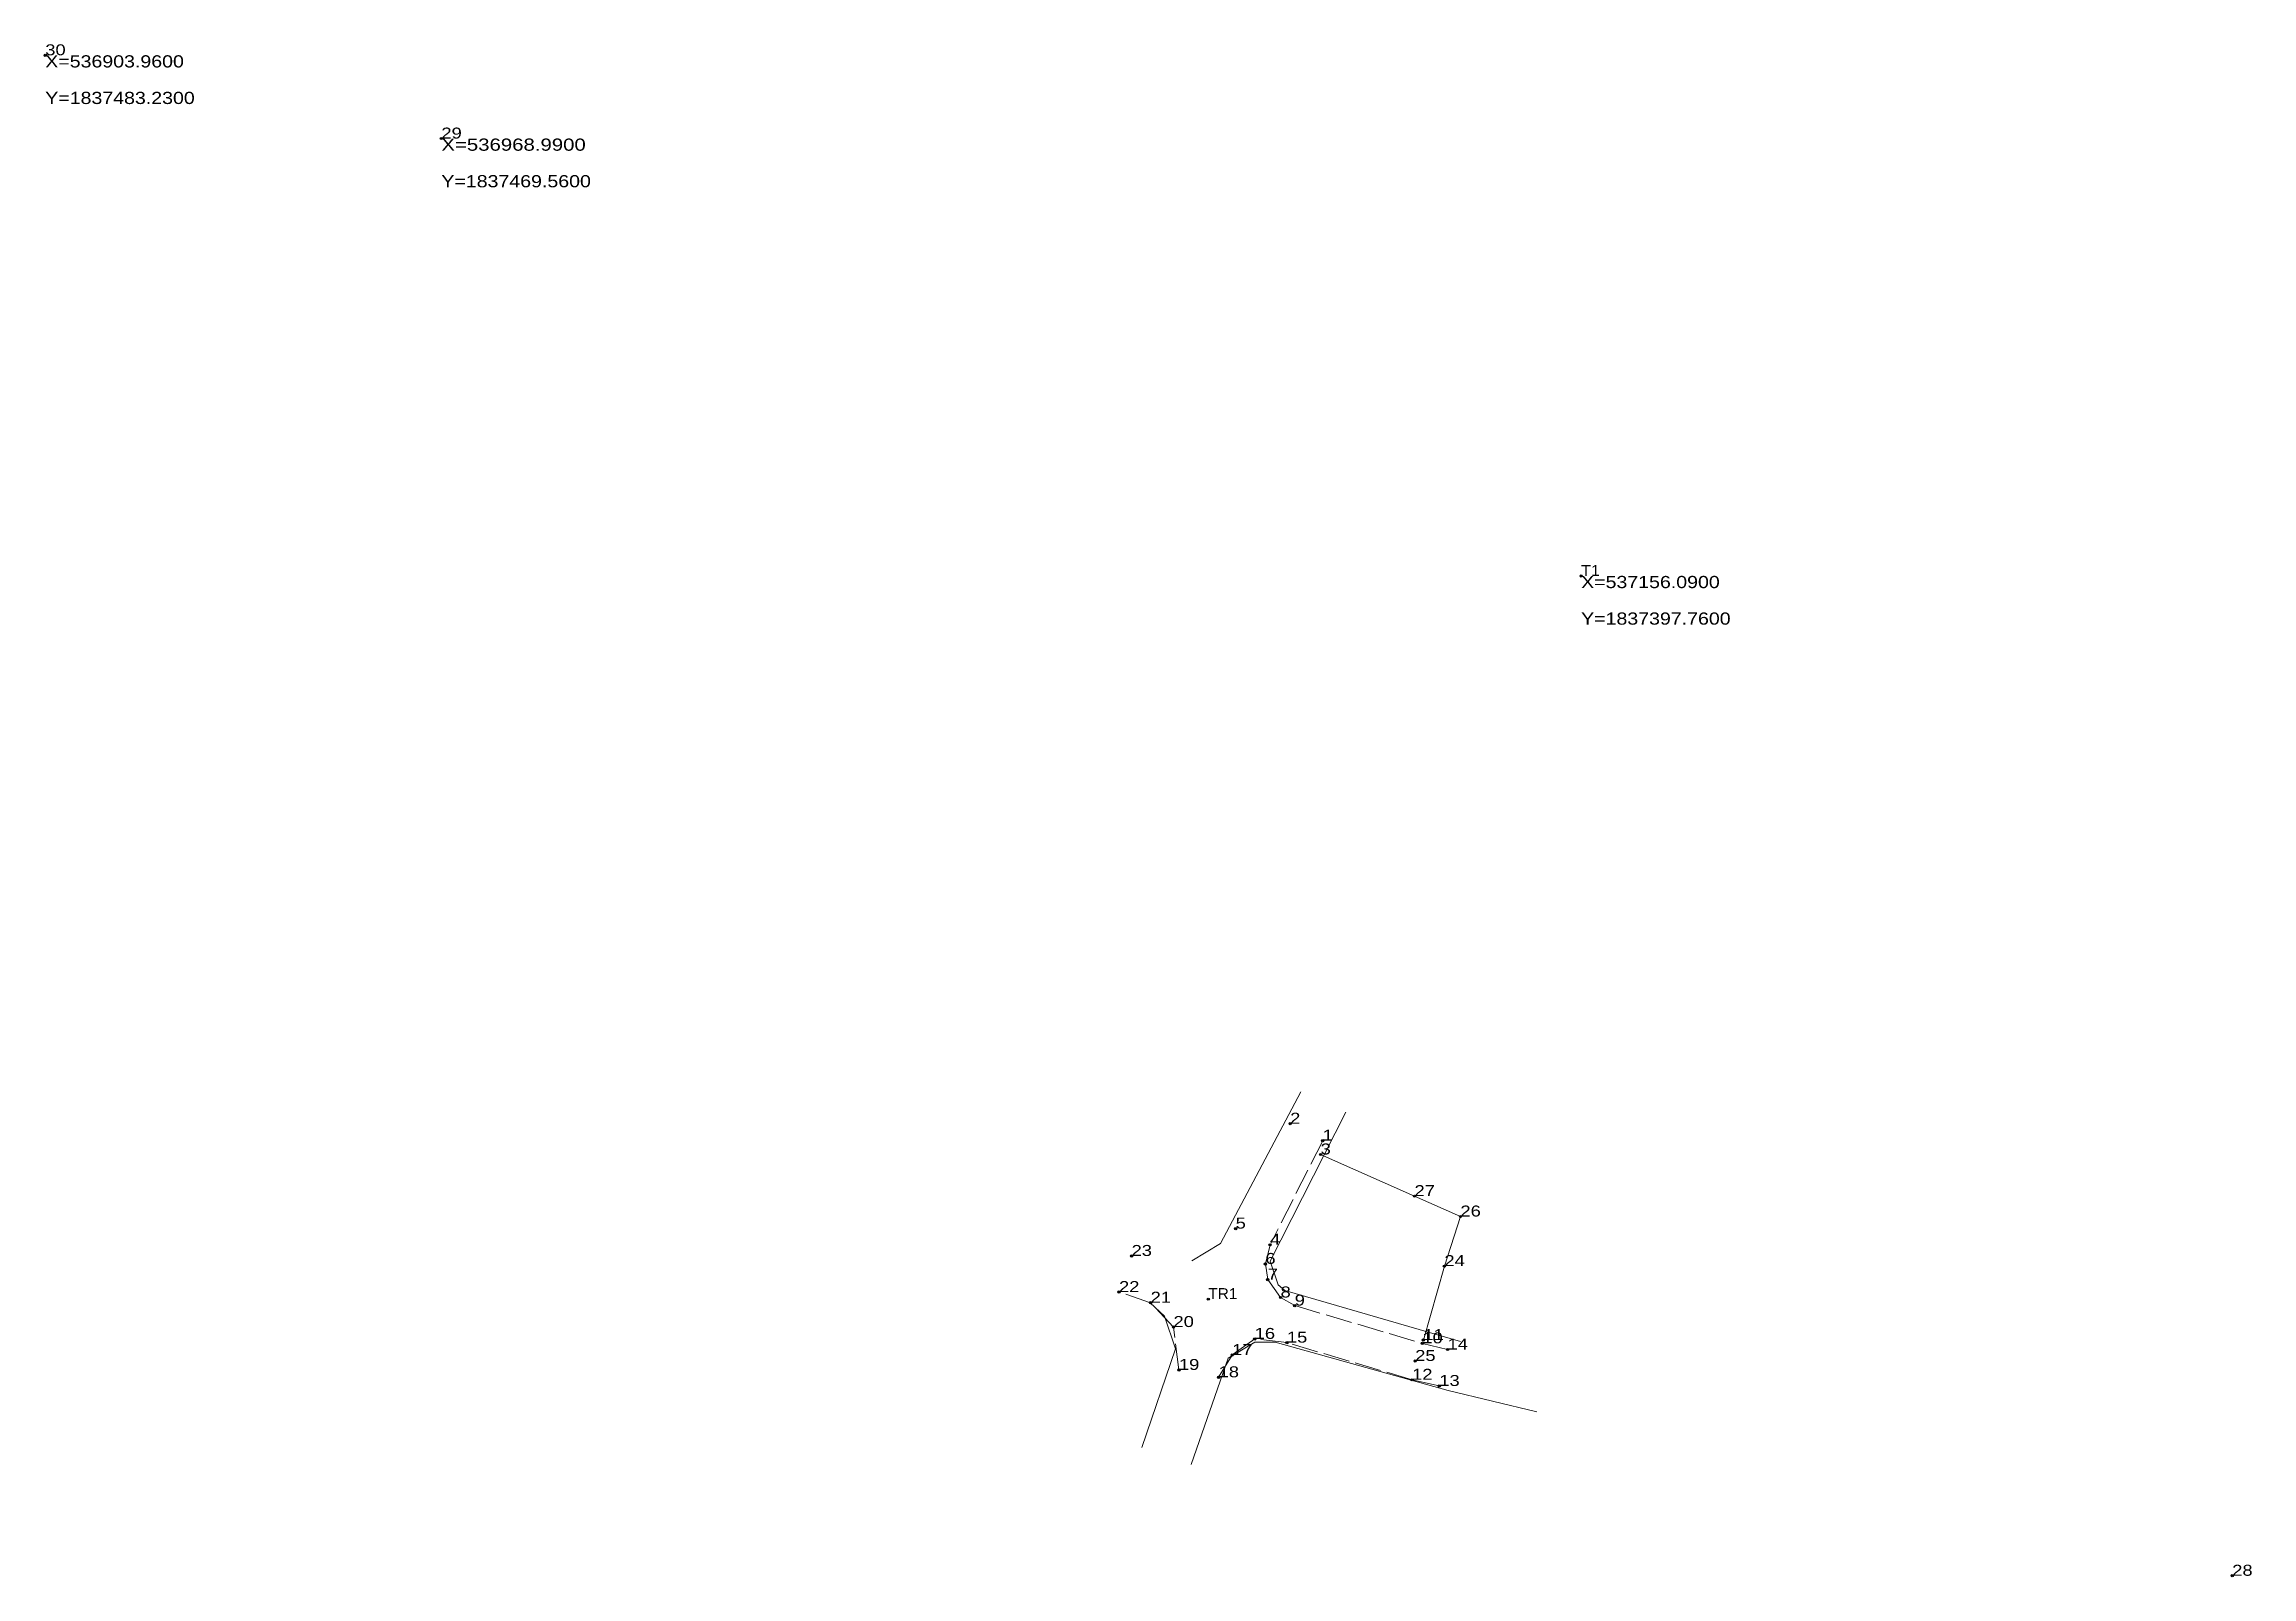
# Model space of a CAD drawing. Header units: metres. Extents: x 535505 to 539567, y 1836584 to 1838311.
# Drawn here: x 536903.8 to 537266.2, y 1837233.4 to 1837485.1 of the extents above; entities that cross this region are included whole.
import ezdxf

# ---------------------------------------------------------------- set-up
doc = ezdxf.new("R2010")
doc.units = ezdxf.units.M
doc.header["$LTSCALE"] = 0.72
doc.header["$PDMODE"] = 32
doc.header["$PDSIZE"] = 0.36
doc.linetypes.add('LONG_DASHED', pattern=[7.5, 6, -1.5])
for name, color, linetype, lineweight in [('10', 7, 'Continuous', 13), ('2', 7, 'Continuous', 13), ('36', 7, 'Continuous', 13)]:
    doc.layers.add(name, color=color, linetype=linetype, lineweight=lineweight)
doc.layers.add('12', color=7, linetype='Continuous')
doc.layers.add('7', color=7, linetype='Continuous')

msp = doc.modelspace()

# ---------------------------------------------------------------- texts
at = {"layer": '12'}
for s, width, p in [('30', 1.25, (536903.96, 1837483.23)), ('29', 1.25, (536968.99, 1837469.56)), ('T1', 1.1, (537156.09, 1837397.76)), ('2', 1.25, (537108.32, 1837307.84)), ('3', 1.25, (537113.33, 1837302.79)), ('1', 1.25, (537113.67, 1837305.05)), ('27', 1.25, (537128.74, 1837295.95)), ('26', 1.25, (537136.28, 1837292.6)), ('5', 1.25, (537099.38, 1837290.62)), ('4', 1.25, (537105.02, 1837287.96)), ('23', 1.25, (537082.29, 1837286.13)), ('6', 1.25, (537104.26, 1837284.82)), ('24', 1.25, (537133.65, 1837284.46)), ('22', 1.25, (537080.23, 1837280.2)), ('7', 1.25, (537104.64, 1837282.25)), ('21', 1.25, (537085.42, 1837278.45)), ('TR1', 1.05, (537094.89, 1837279.04)), ('8', 1.25, (537106.75, 1837279.31)), ('9', 1.25, (537109.07, 1837277.98)), ('20', 1.25, (537089.17, 1837274.46)), ('17', 1.25, (537098.81, 1837269.86)), ('16', 1.25, (537102.5, 1837272.51)), ('15', 1.25, (537107.79, 1837271.9)), ('10', 1.25, (537130.03, 1837271.78)), ('11', 1.25, (537130.19, 1837272.32)), ('14', 1.25, (537134.17, 1837270.77)), ('19', 1.25, (537090.07, 1837267.41)), ('18', 1.25, (537096.58, 1837266.21)), ('12', 1.25, (537128.34, 1837265.8)), ('25', 1.25, (537128.85, 1837268.89)), ('13', 1.25, (537132.81, 1837264.78)), ('28', 1.25, (537262.98, 1837233.63))]:
    msp.add_text(s, height=1.8, dxfattribs=dict(at, width=width)).set_placement(p)
at = {"layer": '36'}
for s, width, p in [('X=536903.9600', 1.2, (536903.96, 1837481.23)), ('Y=1837483.2300', 1.2, (536903.96, 1837475.23)), ('X=536968.9900', 1.25, (536968.99, 1837467.56)), ('Y=1837469.5600', 1.2, (536968.99, 1837461.56)), ('X=537156.0900', 1.2, (537156.09, 1837395.76)), ('Y=1837397.7600', 1.2, (537156.09, 1837389.76))]:
    msp.add_text(s, height=2, dxfattribs=dict(at, width=width)).set_placement(p)

# ---------------------------------------------------------------- linework, layer by layer
at = {"layer": '10'}
msp.add_line((537107.46, 1837280.47), (537136.3, 1837272.08), dxfattribs=at)
at = {"layer": '2'}
for points in [[(537092.16, 1837285.33), (537096.87, 1837288.18), (537110.08, 1837313.05)], [(537117.45, 1837309.71), (537105.03, 1837285.27), (537106.37, 1837281.4), (537107.46, 1837280.47)], [(537083.95, 1837254.71), (537089.5, 1837270.88), (537087.7, 1837276.22), (537085.36, 1837278.44)], [(537105.88, 1837271.97), (537102.5, 1837271.98), (537098.16, 1837269.36), (537092.09, 1837251.88)], [(537148.81, 1837260.52), (537134.26, 1837264.02), (537105.88, 1837271.97)]]:
    msp.add_lwpolyline(points, dxfattribs=at)
at = {"layer": '36', "linetype": 'LONG_DASHED'}
for points in [[(537113.67, 1837305.05), (537105.02, 1837287.96), (537104.26, 1837284.82), (537104.64, 1837282.25), (537106.75, 1837279.31), (537109.07, 1837277.98), (537130.03, 1837271.78), (537134.17, 1837270.77)], [(537090.07, 1837267.41), (537089.17, 1837274.46), (537085.42, 1837278.45), (537080.23, 1837280.2)], [(537132.81, 1837264.78), (537128.34, 1837265.8), (537107.79, 1837271.9), (537102.5, 1837272.51), (537098.81, 1837269.86), (537096.58, 1837266.21)]]:
    msp.add_lwpolyline(points, dxfattribs=at)
at = {"layer": '36'}
msp.add_lwpolyline([(537113.33, 1837302.79), (537128.74, 1837295.95), (537136.28, 1837292.6), (537133.65, 1837284.46), (537130.19, 1837272.32)], dxfattribs=at)
at = {"layer": '7'}
for p in [(536903.96, 1837483.23), (536968.99, 1837469.56), (537156.09, 1837397.76), (537108.32, 1837307.84), (537113.67, 1837305.05), (537113.33, 1837302.79), (537128.74, 1837295.95), (537099.38, 1837290.62), (537136.28, 1837292.6), (537082.29, 1837286.13), (537105.02, 1837287.96), (537104.26, 1837284.82), (537104.64, 1837282.25), (537133.65, 1837284.46), (537080.23, 1837280.2), (537085.42, 1837278.45), (537094.89, 1837279.04), (537106.75, 1837279.31), (537109.07, 1837277.98), (537089.17, 1837274.46), (537102.5, 1837272.51), (537107.79, 1837271.9), (537130.03, 1837271.78), (537130.19, 1837272.32), (537090.07, 1837267.41), (537098.81, 1837269.86), (537128.85, 1837268.89), (537134.17, 1837270.77), (537096.58, 1837266.21), (537128.34, 1837265.8), (537132.81, 1837264.78), (537262.98, 1837233.63)]:
    msp.add_point(p, dxfattribs=at)

msp.set_redraw_order([(e.dxf.handle, doc.entitydb.next_handle()) for e in msp.query("TEXT MTEXT ATTDEF DIMENSION ARC_DIMENSION")])  # texts and dimensions are drawn at this point

doc.saveas('drawing.dxf')
